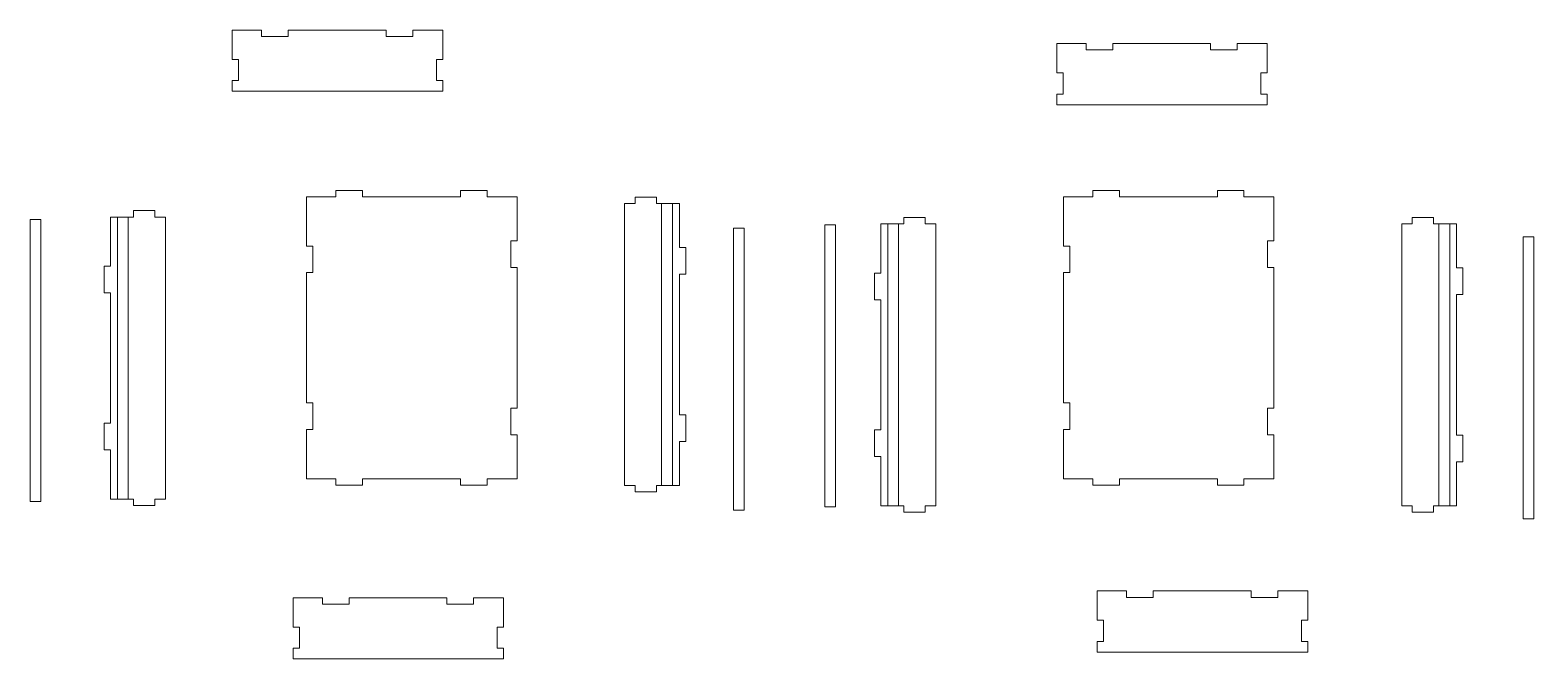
# Model space of a CAD drawing. Header units: millimetres. Extents: x -5350 to 9947, y -2228 to 2522.
# Drawn here: x -5350 to -2523, y -738 to 444 of the extents above; entities that cross this region are included whole.
import ezdxf

# ---------------------------------------------------------------- set-up
doc = ezdxf.new("R2010")
doc.units = ezdxf.units.MM

msp = doc.modelspace()

# ---------------------------------------------------------------- linework, layer by layer
at = {"color": 7, "linetype": 'Continuous', "lineweight": 15}
for p, q in [((-4969.829, 444.151), (-4969.829, 389.11)), ((-4914.628, 444.151), (-4969.829, 444.151)), ((-4914.628, 432.151), (-4914.628, 444.151)), ((-4914.628, 432.151), (-4864.628, 432.151)), ((-4864.628, 432.151), (-4864.628, 444.151)), ((-4680.566, 444.151), (-4864.628, 444.151)), ((-4680.566, 432.151), (-4680.566, 444.151)), ((-4680.566, 432.151), (-4630.567, 432.151)), ((-4574.181, 444.151), (-4630.567, 444.151)), ((-4630.567, 432.151), (-4630.567, 444.151)), ((-4574.181, 389.11), (-4574.181, 444.151)), ((-3420.264, 418.748), (-3420.264, 363.708)), ((-3365.062, 418.748), (-3420.264, 418.748)), ((-3365.062, 406.748), (-3365.062, 418.748)), ((-3365.062, 406.748), (-3315.062, 406.748)), ((-3315.062, 406.748), (-3315.062, 418.748)), ((-3131.001, 418.748), (-3315.062, 418.748)), ((-3131.001, 406.748), (-3131.001, 418.748)), ((-3131.001, 406.748), (-3081.001, 406.748)), ((-3024.615, 418.748), (-3081.001, 418.748)), ((-3081.001, 406.748), (-3081.001, 418.748)), ((-3024.615, 363.708), (-3024.615, 418.748)), ((-4957.829, 389.11), (-4969.829, 389.11)), ((-4957.829, 349.11), (-4957.829, 389.11)), ((-4574.181, 389.11), (-4586.181, 389.11)), ((-4586.181, 389.11), (-4586.181, 349.11)), ((-4969.829, 349.11), (-4969.829, 329.11)), ((-4969.829, 349.11), (-4957.829, 349.11)), ((-4586.181, 349.11), (-4574.181, 349.11)), ((-4574.181, 329.11), (-4574.181, 349.11)), ((-3408.264, 363.708), (-3420.264, 363.708)), ((-3408.264, 323.708), (-3408.264, 363.708)), ((-3024.615, 363.708), (-3036.615, 363.708)), ((-3036.615, 363.708), (-3036.615, 323.708)), ((-4969.829, 329.11), (-4574.181, 329.11)), ((-3420.264, 323.708), (-3420.264, 303.708)), ((-3420.264, 323.708), (-3408.264, 323.708)), ((-3036.615, 323.708), (-3024.615, 323.708)), ((-3024.615, 303.708), (-3024.615, 323.708)), ((-3420.264, 303.708), (-3024.615, 303.708)), ((-4774.913, 142.875), (-4724.913, 142.875)), ((-4774.913, 130.875), (-4774.913, 142.875)), ((-4724.913, 142.875), (-4724.913, 130.875)), ((-4540.852, 130.875), (-4540.852, 142.875)), ((-4540.852, 142.875), (-4490.852, 142.875)), ((-4490.852, 142.875), (-4490.852, 130.875)), ((-3352.361, 130.875), (-3352.361, 142.875)), ((-3352.361, 142.875), (-3302.361, 142.875)), ((-3302.361, 142.875), (-3302.361, 130.875)), ((-3118.3, 130.875), (-3118.3, 142.875)), ((-3118.3, 142.875), (-3068.3, 142.875)), ((-3068.3, 142.875), (-3068.3, 130.875)), ((-4830.114, 130.875), (-4830.114, 38.238)), ((-4774.913, 130.875), (-4830.114, 130.875)), ((-4540.852, 130.875), (-4724.913, 130.875)), ((-4434.466, 130.875), (-4490.852, 130.875)), ((-4434.466, 130.875), (-4434.466, 48.202)), ((-4232.561, 118.173), (-4232.561, -411.827)), ((-4212.561, 118.173), (-4232.561, 118.173)), ((-4172.561, 130.173), (-4212.561, 130.173)), ((-4212.561, 130.173), (-4212.561, 118.173)), ((-4172.561, 118.173), (-4172.561, 130.173)), ((-4162.771, 118.173), (-4172.561, 118.173)), ((-4162.771, 118.173), (-4162.771, -411.827)), ((-4142.271, 118.173), (-4162.771, 118.173)), ((-4142.271, 118.173), (-4142.271, -411.827)), ((-4129.521, 118.173), (-4142.271, 118.173)), ((-4129.521, 118.173), (-4129.521, 35.501)), ((-3407.562, 130.875), (-3407.562, 38.238)), ((-3352.361, 130.875), (-3407.562, 130.875)), ((-3118.3, 130.875), (-3302.361, 130.875)), ((-3011.914, 130.875), (-3068.3, 130.875)), ((-3011.914, 130.875), (-3011.914, 48.202)), ((-5349.849, 88.385), (-5349.849, -441.615)), ((-5329.849, 88.385), (-5349.849, 88.385)), ((-5329.849, 88.385), (-5329.849, -441.615)), ((-5198.566, 92.771), (-5198.566, 0.133)), ((-5185.816, 92.771), (-5198.566, 92.771)), ((-5185.816, 92.771), (-5185.816, -437.229)), ((-5165.316, 92.771), (-5185.816, 92.771)), ((-5165.316, 92.771), (-5165.316, -437.229)), ((-5155.525, 92.771), (-5165.316, 92.771)), ((-5115.525, 104.771), (-5155.525, 104.771)), ((-5155.525, 104.771), (-5155.525, 92.771)), ((-5115.525, 92.771), (-5115.525, 104.771)), ((-5095.525, 92.771), (-5115.525, 92.771)), ((-5095.525, 92.771), (-5095.525, -437.229)), ((-3707.571, 92.069), (-3707.571, 80.069)), ((-3667.571, 92.069), (-3707.571, 92.069)), ((-3667.571, 80.069), (-3667.571, 92.069)), ((-2751.905, 92.069), (-2751.905, 80.069)), ((-2711.905, 92.069), (-2751.905, 92.069)), ((-2711.905, 80.069), (-2711.905, 92.069)), ((-4027.502, 71.561), (-4027.502, -458.439)), ((-4007.503, 71.561), (-4027.502, 71.561)), ((-4007.503, 71.561), (-4007.503, -458.439)), ((-3855.9, 78.291), (-3855.9, -451.709)), ((-3835.9, 78.291), (-3855.9, 78.291)), ((-3835.9, 78.291), (-3835.9, -451.709)), ((-3750.611, 80.069), (-3750.611, -12.568)), ((-3737.861, 80.069), (-3750.611, 80.069)), ((-3737.861, 80.069), (-3737.861, -449.931)), ((-3717.361, 80.069), (-3737.861, 80.069)), ((-3717.361, 80.069), (-3717.361, -449.931)), ((-3707.571, 80.069), (-3717.361, 80.069)), ((-3647.571, 80.069), (-3667.571, 80.069)), ((-3647.571, 80.069), (-3647.571, -449.931)), ((-2771.905, 80.069), (-2771.905, -449.931)), ((-2751.905, 80.069), (-2771.905, 80.069)), ((-2702.115, 80.069), (-2711.905, 80.069)), ((-2702.115, 80.069), (-2702.115, -449.931)), ((-2681.615, 80.069), (-2702.115, 80.069)), ((-2681.615, 80.069), (-2681.615, -449.931)), ((-2668.865, 80.069), (-2681.615, 80.069)), ((-2668.865, 80.069), (-2668.865, -2.603)), ((-4830.114, 38.238), (-4818.114, 38.238)), ((-4818.114, 38.238), (-4818.114, -11.762)), ((-4446.466, -1.798), (-4446.466, 48.202)), ((-4446.466, 48.202), (-4434.466, 48.202)), ((-4129.521, 35.501), (-4117.521, 35.501)), ((-4117.521, 35.501), (-4117.521, -14.499)), ((-3407.562, 38.238), (-3395.563, 38.238)), ((-3395.563, 38.238), (-3395.563, -11.762)), ((-3023.914, -1.798), (-3023.914, 48.202)), ((-3023.914, 48.202), (-3011.914, 48.202)), ((-2543.334, 55.385), (-2543.334, -474.615)), ((-2523.334, 55.385), (-2543.334, 55.385)), ((-2523.334, 55.385), (-2523.334, -474.615)), ((-5210.566, -49.867), (-5210.566, 0.133)), ((-5198.566, 0.133), (-5210.566, 0.133)), ((-4830.114, -11.762), (-4830.114, -256.488)), ((-4818.114, -11.762), (-4830.114, -11.762)), ((-4434.466, -1.798), (-4446.466, -1.798)), ((-4434.466, -1.798), (-4434.466, -266.453)), ((-4129.521, -14.499), (-4117.521, -14.499)), ((-4129.521, -14.499), (-4129.521, -279.154)), ((-3762.611, -62.568), (-3762.611, -12.568)), ((-3750.611, -12.568), (-3762.611, -12.568)), ((-3407.562, -11.762), (-3407.562, -256.488)), ((-3395.563, -11.762), (-3407.562, -11.762)), ((-3011.914, -1.798), (-3023.914, -1.798)), ((-3011.914, -1.798), (-3011.914, -266.453)), ((-2668.865, -2.603), (-2656.865, -2.603)), ((-2656.865, -2.603), (-2656.865, -52.603)), ((-5198.566, -49.867), (-5210.566, -49.867)), ((-5198.566, -49.867), (-5198.566, -294.592)), ((-2668.865, -52.603), (-2656.865, -52.603)), ((-2668.865, -52.603), (-2668.865, -317.258)), ((-3750.611, -62.568), (-3762.611, -62.568)), ((-3750.611, -62.568), (-3750.611, -307.293)), ((-4830.114, -256.488), (-4818.114, -256.488)), ((-4818.114, -256.488), (-4818.114, -306.488)), ((-4446.466, -266.453), (-4434.466, -266.453)), ((-4446.466, -316.453), (-4446.466, -266.453)), ((-4129.521, -279.154), (-4117.521, -279.154)), ((-4117.521, -279.154), (-4117.521, -329.154)), ((-3407.562, -256.488), (-3395.563, -256.488)), ((-3395.563, -256.488), (-3395.563, -306.488)), ((-3023.914, -266.453), (-3011.914, -266.453)), ((-3023.914, -316.453), (-3023.914, -266.453)), ((-5210.566, -344.592), (-5210.566, -294.592)), ((-5198.566, -294.592), (-5210.566, -294.592)), ((-4830.114, -306.488), (-4830.114, -399.125)), ((-4818.114, -306.488), (-4830.114, -306.488)), ((-3762.611, -357.293), (-3762.611, -307.293)), ((-3750.611, -307.293), (-3762.611, -307.293)), ((-3407.562, -306.488), (-3407.562, -399.125)), ((-3395.563, -306.488), (-3407.562, -306.488)), ((-4434.466, -316.453), (-4446.466, -316.453)), ((-4434.466, -316.453), (-4434.466, -399.125)), ((-4129.521, -329.154), (-4117.521, -329.154)), ((-4129.521, -329.154), (-4129.521, -411.827)), ((-3011.914, -316.453), (-3023.914, -316.453)), ((-3011.914, -316.453), (-3011.914, -399.125)), ((-2668.865, -317.258), (-2656.865, -317.258)), ((-2656.865, -317.258), (-2656.865, -367.258)), ((-5198.566, -344.592), (-5210.566, -344.592)), ((-5198.566, -344.592), (-5198.566, -437.229)), ((-3750.611, -357.293), (-3762.611, -357.293)), ((-3750.611, -357.293), (-3750.611, -449.931)), ((-2668.865, -367.258), (-2656.865, -367.258)), ((-2668.865, -367.258), (-2668.865, -449.931)), ((-4774.913, -399.125), (-4830.114, -399.125)), ((-4774.913, -411.125), (-4774.913, -399.125)), ((-4724.913, -411.125), (-4774.913, -411.125)), ((-4724.913, -399.125), (-4724.913, -411.125)), ((-4540.852, -399.125), (-4724.913, -399.125)), ((-4540.852, -411.125), (-4540.852, -399.125)), ((-4490.852, -411.125), (-4540.852, -411.125)), ((-4434.466, -399.125), (-4490.852, -399.125)), ((-4490.852, -399.125), (-4490.852, -411.125)), ((-4212.561, -411.827), (-4232.561, -411.827)), ((-4212.561, -411.827), (-4212.561, -423.827)), ((-4212.561, -423.827), (-4172.561, -423.827)), ((-4172.561, -423.827), (-4172.561, -411.827)), ((-4162.771, -411.827), (-4172.561, -411.827)), ((-4142.271, -411.827), (-4162.771, -411.827)), ((-4129.521, -411.827), (-4142.271, -411.827)), ((-3352.361, -399.125), (-3407.562, -399.125)), ((-3352.361, -411.125), (-3352.361, -399.125)), ((-3302.361, -411.125), (-3352.361, -411.125)), ((-3302.361, -399.125), (-3302.361, -411.125)), ((-3118.3, -399.125), (-3302.361, -399.125)), ((-3118.3, -411.125), (-3118.3, -399.125)), ((-3068.3, -411.125), (-3118.3, -411.125)), ((-3011.914, -399.125), (-3068.3, -399.125)), ((-3068.3, -399.125), (-3068.3, -411.125)), ((-5329.849, -441.615), (-5349.849, -441.615)), ((-5185.816, -437.229), (-5198.566, -437.229)), ((-5165.316, -437.229), (-5185.816, -437.229)), ((-5155.525, -437.229), (-5165.316, -437.229)), ((-5155.525, -437.229), (-5155.525, -449.229)), ((-5155.525, -449.229), (-5115.525, -449.229)), ((-5095.525, -437.229), (-5115.525, -437.229)), ((-5115.525, -449.229), (-5115.525, -437.229)), ((-3835.9, -451.709), (-3855.9, -451.709)), ((-3737.861, -449.931), (-3750.611, -449.931)), ((-3717.361, -449.931), (-3737.861, -449.931)), ((-3707.571, -449.931), (-3717.361, -449.931)), ((-3707.571, -449.931), (-3707.571, -461.931)), ((-3647.571, -449.931), (-3667.571, -449.931)), ((-3667.571, -461.931), (-3667.571, -449.931)), ((-2751.905, -449.931), (-2771.905, -449.931)), ((-2751.905, -449.931), (-2751.905, -461.931)), ((-2702.115, -449.931), (-2711.905, -449.931)), ((-2711.905, -461.931), (-2711.905, -449.931)), ((-2681.615, -449.931), (-2702.115, -449.931)), ((-2668.865, -449.931), (-2681.615, -449.931)), ((-4007.503, -458.439), (-4027.502, -458.439)), ((-3707.571, -461.931), (-3667.571, -461.931)), ((-2751.905, -461.931), (-2711.905, -461.931)), ((-2523.334, -474.615), (-2543.334, -474.615)), ((-3344.056, -665.102), (-3344.056, -610.062)), ((-3344.056, -610.062), (-3288.854, -610.062)), ((-3288.854, -622.062), (-3288.854, -610.062)), ((-3238.854, -622.062), (-3238.854, -610.062)), ((-3238.854, -610.062), (-3054.793, -610.062)), ((-3054.793, -622.062), (-3054.793, -610.062)), ((-3004.793, -622.062), (-3004.793, -610.062)), ((-3004.793, -610.062), (-2948.407, -610.062)), ((-2948.407, -610.062), (-2948.407, -665.102)), ((-4855.517, -677.804), (-4855.517, -622.763)), ((-4855.517, -622.763), (-4800.316, -622.763)), ((-4800.316, -634.763), (-4800.316, -622.763)), ((-4800.316, -634.763), (-4750.316, -634.763)), ((-4750.316, -622.763), (-4566.254, -622.763)), ((-4750.316, -634.763), (-4750.316, -622.763)), ((-4566.254, -634.763), (-4566.254, -622.763)), ((-4566.254, -634.763), (-4516.254, -634.763)), ((-4516.254, -634.763), (-4516.254, -622.763)), ((-4516.254, -622.763), (-4459.868, -622.763)), ((-4459.868, -622.763), (-4459.868, -677.804)), ((-3288.854, -622.062), (-3238.854, -622.062)), ((-3054.793, -622.062), (-3004.793, -622.062)), ((-4855.517, -677.804), (-4843.517, -677.804)), ((-4843.517, -677.804), (-4843.517, -717.804)), ((-4471.868, -677.804), (-4459.868, -677.804)), ((-4471.868, -717.804), (-4471.868, -677.804)), ((-3344.056, -665.102), (-3332.056, -665.102)), ((-3332.056, -665.102), (-3332.056, -705.102)), ((-2960.407, -665.102), (-2948.407, -665.102)), ((-2960.407, -705.102), (-2960.407, -665.102)), ((-3332.056, -705.102), (-3344.056, -705.102)), ((-3344.056, -725.102), (-3344.056, -705.102)), ((-2948.407, -705.102), (-2960.407, -705.102)), ((-2948.407, -705.102), (-2948.407, -725.102)), ((-4855.517, -737.804), (-4855.517, -717.804)), ((-4843.517, -717.804), (-4855.517, -717.804)), ((-4459.868, -717.804), (-4471.868, -717.804)), ((-4459.868, -717.804), (-4459.868, -737.804)), ((-2948.407, -725.102), (-3344.056, -725.102)), ((-4459.868, -737.804), (-4855.517, -737.804))]:
    msp.add_line(p, q, dxfattribs=at)

doc.saveas('drawing.dxf')
